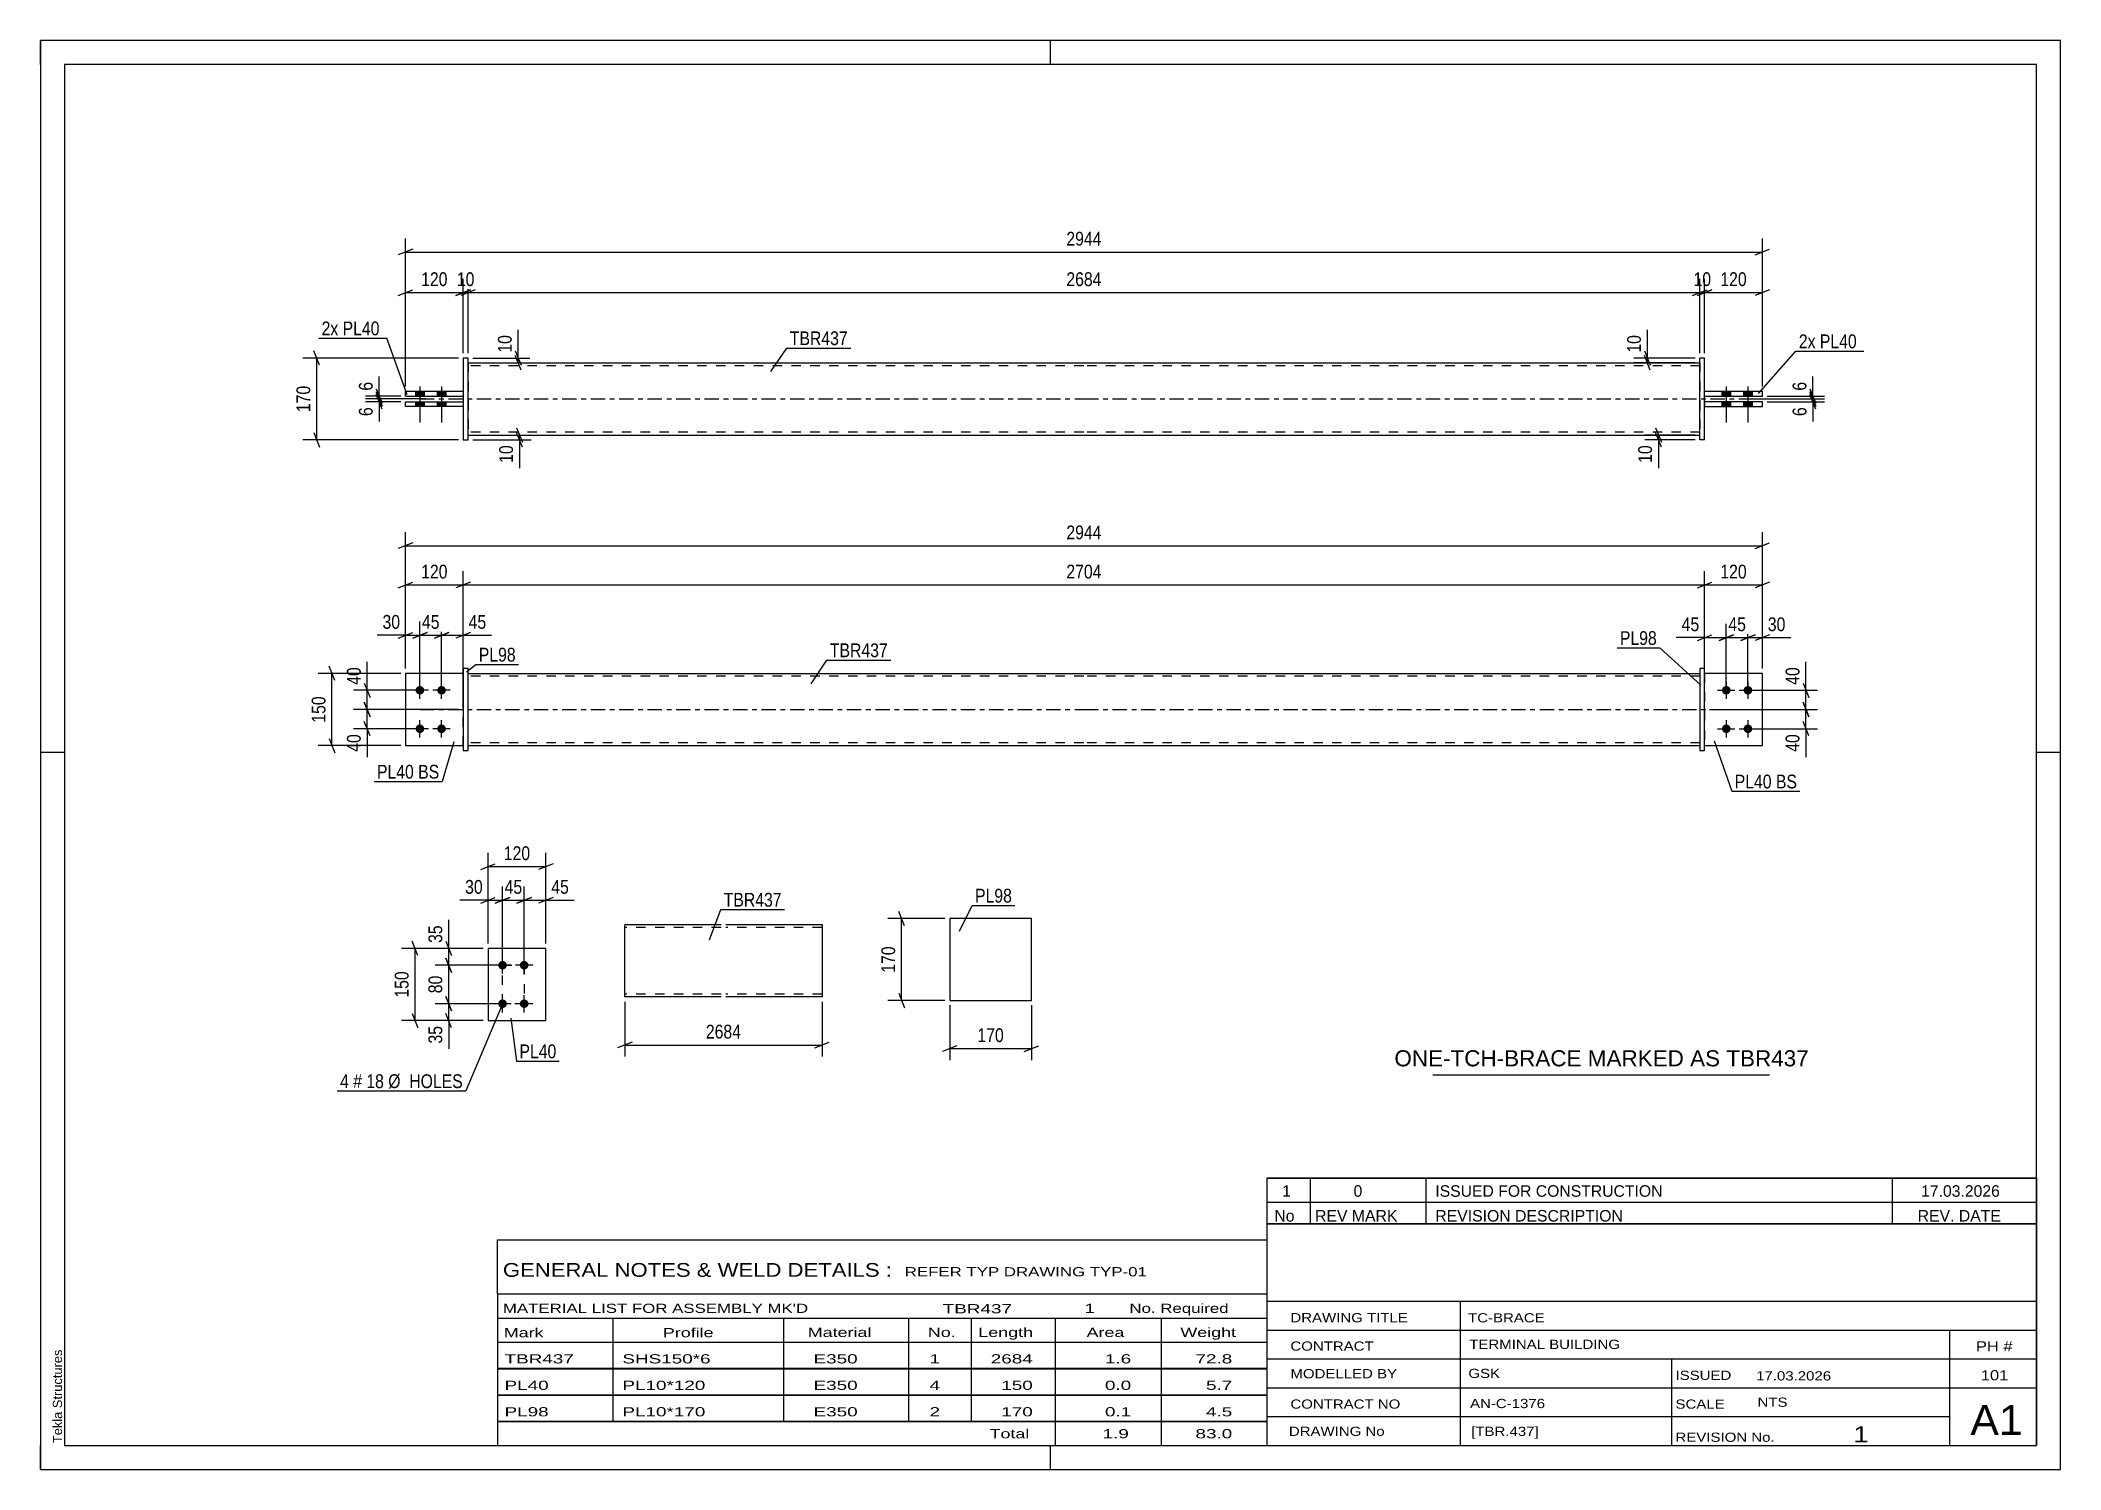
# Model space of a CAD drawing. Header units: millimetres. Extents: x 0 to 420, y 0 to 297.
import ezdxf

# ---------------------------------------------------------------- set-up
doc = ezdxf.new("R2010")
doc.units = ezdxf.units.MM
doc.linetypes.add('DXK_LINE_DOT2', pattern=[3.9198, 1.9599, -1.9599])
doc.linetypes.add('DXK_LINE_DOT3', pattern=[5.9187, 2.979, -0.9799, 0.9799, -0.9799])
doc.styles.add('Arial', font='ARIAL.TTF', dxfattribs={"height": 0.2})
doc.styles.add('Arial Narrow', font='ARIALN.TTF', dxfattribs={"height": 0.2})

# ---------------------------------------------------------------- blocks, each defined once
blk = doc.blocks.new('Unknown-580574749-1163')
at = {"color": 5, "linetype": 'Continuous'}
for p, q in [((420, 297), (0, 297)), ((0, 297), (0, 0)), ((0, 292), (0, 297)), ((210, 292), (210, 297)), ((420, 0), (420, 297)), ((415, 292), (5, 292)), ((5, 292), (5, 5)), ((415, 5), (415, 292)), ((5, 149), (0, 149)), ((420, 149), (415, 149)), ((0, 0), (0, 5)), ((5, 5), (415, 5)), ((210, 0), (210, 5)), ((0, 0), (420, 0))]:
    blk.add_line(p, q, dxfattribs=at)
at = {"color": 174, "linetype": 'Continuous', "style": 'Arial'}
blk.add_text('Tekla Structures', height=1.9102, rotation=90, dxfattribs=at).set_placement((4.5, 5.5))
blk = doc.blocks.new('Part-580574749-1761 - 1733')
at = {"color": 2, "linetype": 'Continuous'}
for p, q in [((87.9, 165.45), (75.9, 165.45)), ((75.9, 165.45), (75.9, 150.45)), ((75.9, 150.45), (87.9, 150.45))]:
    blk.add_line(p, q, dxfattribs=at)
at = {"color": 7, "linetype": 'DXK_LINE_DOT2'}
blk.add_line((87.9, 150.45), (87.9, 165.45), dxfattribs=at)
blk = doc.blocks.new('Bolt-580574749-1735 - 1733')
at = {"linetype": 'Continuous'}
for points in [[(78.9, 161.05, -1), (78.9, 162.85, -1)], [(83.4, 161.05, -1), (83.4, 162.85, -1)], [(78.9, 153.05, -1), (78.9, 154.85, -1)], [(83.4, 153.05, -1), (83.4, 154.85, -1)]]:
    blk.add_hatch(color=1, dxfattribs=at).paths.add_polyline_path(points)
at = {"color": 1, "linetype": 'Continuous'}
for p, q in [((80.7, 161.95), (77.1, 161.95)), ((78.9, 160.15), (78.9, 163.75)), ((85.2, 161.95), (81.6, 161.95)), ((83.4, 160.15), (83.4, 163.75)), ((78.9, 152.15), (78.9, 155.75)), ((83.4, 152.15), (83.4, 155.75)), ((80.7, 153.95), (77.1, 153.95)), ((85.2, 153.95), (81.6, 153.95))]:
    blk.add_line(p, q, dxfattribs=at)
blk = doc.blocks.new('Bolt-580574749-1736 - 1733')
at = {"linetype": 'Continuous'}
for points in [[(350.5, 162.85, -1), (350.5, 161.05, -1)], [(355, 162.85, -1), (355, 161.05, -1)], [(350.5, 154.85, -1), (350.5, 153.05, -1)], [(355, 154.85, -1), (355, 153.05, -1)]]:
    blk.add_hatch(color=1, dxfattribs=at).paths.add_polyline_path(points)
at = {"color": 1, "linetype": 'Continuous'}
for p, q in [((348.7, 161.95), (352.3, 161.95)), ((350.5, 163.75), (350.5, 160.15)), ((353.2, 161.95), (356.8, 161.95)), ((355, 163.75), (355, 160.15)), ((350.5, 155.75), (350.5, 152.15)), ((355, 155.75), (355, 152.15)), ((348.7, 153.95), (352.3, 153.95)), ((353.2, 153.95), (356.8, 153.95))]:
    blk.add_line(p, q, dxfattribs=at)
blk = doc.blocks.new('Part-580574749-1741 - 1733')
at = {"color": 2, "linetype": 'Continuous'}
for p, q in [((88.9, 165.45), (216.9, 165.45)), ((217, 165.45), (345, 165.45)), ((88.9, 150.45), (216.9, 150.45)), ((217, 150.45), (345, 150.45))]:
    blk.add_line(p, q, dxfattribs=at)
at = {"color": 7, "linetype": 'DXK_LINE_DOT2'}
for p, q in [((88.9, 150.45), (88.9, 165.45)), ((216.9, 164.85), (88.9, 164.85)), ((345, 164.85), (217, 164.85)), ((345, 165.45), (345, 150.45)), ((216.9, 151.05), (88.9, 151.05)), ((345, 151.05), (217, 151.05))]:
    blk.add_line(p, q, dxfattribs=at)
at = {"color": 7, "linetype": 'DXK_LINE_DOT3'}
for p, q in [((78.9, 157.95), (216.9, 157.95)), ((217, 157.95), (355, 157.95))]:
    blk.add_line(p, q, dxfattribs=at)
blk = doc.blocks.new('Part-580574749-1756 - 1733')
at = {"color": 2, "linetype": 'Continuous'}
for p, q in [((88.9, 166.45), (87.9, 166.45)), ((87.9, 166.45), (87.9, 149.45)), ((88.9, 149.45), (88.9, 166.45)), ((87.9, 149.45), (88.9, 149.45))]:
    blk.add_line(p, q, dxfattribs=at)
blk = doc.blocks.new('Part-580574749-1766 - 1733')
at = {"color": 7, "linetype": 'DXK_LINE_DOT2'}
for p, q in [((87.9, 165.45), (75.9, 165.45)), ((75.9, 165.45), (75.9, 150.45)), ((87.9, 150.45), (87.9, 165.45)), ((75.9, 150.45), (87.9, 150.45))]:
    blk.add_line(p, q, dxfattribs=at)
blk = doc.blocks.new('Part-580574749-1771 - 1733')
at = {"color": 2, "linetype": 'Continuous'}
for p, q in [((345, 166.45), (345, 149.45)), ((346, 166.45), (345, 166.45)), ((346, 149.45), (346, 166.45)), ((345, 149.45), (346, 149.45))]:
    blk.add_line(p, q, dxfattribs=at)
blk = doc.blocks.new('Part-580574749-1796 - 1733')
at = {"color": 2, "linetype": 'Continuous'}
for p, q in [((358, 165.45), (346, 165.45)), ((358, 150.45), (358, 165.45)), ((346, 150.45), (358, 150.45))]:
    blk.add_line(p, q, dxfattribs=at)
at = {"color": 7, "linetype": 'DXK_LINE_DOT2'}
blk.add_line((346, 165.45), (346, 150.45), dxfattribs=at)
blk = doc.blocks.new('Part-580574749-1801 - 1733')
at = {"color": 7, "linetype": 'DXK_LINE_DOT2'}
for p, q in [((358, 165.45), (346, 165.45)), ((346, 165.45), (346, 150.45)), ((358, 150.45), (358, 165.45)), ((346, 150.45), (358, 150.45))]:
    blk.add_line(p, q, dxfattribs=at)
blk = doc.blocks.new('Part-580574749-1418 - 1390')
at = {"color": 2, "linetype": 'Continuous'}
for p, q in [((346, 224.09), (358, 224.09)), ((346, 223.09), (358, 223.09)), ((358, 223.09), (358, 224.09))]:
    blk.add_line(p, q, dxfattribs=at)
at = {"color": 7, "linetype": 'DXK_LINE_DOT2'}
blk.add_line((346, 223.09), (346, 224.09), dxfattribs=at)
blk = doc.blocks.new('Part-580574749-1440 - 1390')
at = {"color": 2, "linetype": 'Continuous'}
for p, q in [((88.9, 229.99), (216.9, 229.99)), ((217, 229.99), (345, 229.99)), ((88.9, 214.99), (216.9, 214.99)), ((217, 214.99), (345, 214.99))]:
    blk.add_line(p, q, dxfattribs=at)
at = {"color": 7, "linetype": 'DXK_LINE_DOT2'}
for p, q in [((88.9, 229.99), (88.9, 214.99)), ((216.9, 229.39), (88.9, 229.39)), ((345, 229.39), (217, 229.39)), ((345, 229.99), (345, 214.99)), ((216.9, 215.59), (88.9, 215.59)), ((345, 215.59), (217, 215.59))]:
    blk.add_line(p, q, dxfattribs=at)
at = {"color": 7, "linetype": 'DXK_LINE_DOT3'}
for p, q in [((78.9, 222.49), (216.9, 222.49)), ((217, 222.49), (355, 222.49))]:
    blk.add_line(p, q, dxfattribs=at)
blk = doc.blocks.new('Bolt-580574749-1424 - 1390')
at = {"linetype": 'Continuous'}
for points in [[(78, 223.09), (79.8, 223.09), (79.8, 224.09), (78, 224.09)], [(78, 223.09), (79.8, 223.09), (79.8, 224.09), (78, 224.09)], [(82.5, 223.09), (84.3, 223.09), (84.3, 224.09), (82.5, 224.09)], [(82.5, 223.09), (84.3, 223.09), (84.3, 224.09), (82.5, 224.09)], [(78, 220.89), (79.8, 220.89), (79.8, 221.89), (78, 221.89)], [(78, 220.89), (79.8, 220.89), (79.8, 221.89), (78, 221.89)], [(82.5, 220.89), (84.3, 220.89), (84.3, 221.89), (82.5, 221.89)], [(82.5, 220.89), (84.3, 220.89), (84.3, 221.89), (82.5, 221.89)]]:
    blk.add_hatch(color=1, dxfattribs=at).paths.add_polyline_path(points)
at = {"color": 1, "linetype": 'Continuous'}
for p, q in [((78, 224.09), (78, 223.09)), ((78, 224.09), (78, 223.09)), ((78.9, 225.09), (78.9, 217.59)), ((78.9, 225.09), (78.9, 217.59)), ((79.8, 224.09), (79.8, 223.09)), ((79.8, 224.09), (79.8, 223.09)), ((82.5, 224.09), (82.5, 223.09)), ((82.5, 224.09), (82.5, 223.09)), ((83.4, 225.09), (83.4, 217.59)), ((83.4, 225.09), (83.4, 217.59)), ((84.3, 224.09), (84.3, 223.09)), ((84.3, 224.09), (84.3, 223.09)), ((78, 221.89), (78, 220.89)), ((78, 221.89), (78, 220.89)), ((79.8, 221.89), (79.8, 220.89)), ((79.8, 221.89), (79.8, 220.89)), ((82.5, 221.89), (82.5, 220.89)), ((82.5, 221.89), (82.5, 220.89)), ((84.3, 221.89), (84.3, 220.89)), ((84.3, 221.89), (84.3, 220.89))]:
    blk.add_line(p, q, dxfattribs=at)
blk = doc.blocks.new('Bolt-580574749-1425 - 1390')
at = {"linetype": 'Continuous'}
for points in [[(351.4, 224.09), (349.6, 224.09), (349.6, 223.09), (351.4, 223.09)], [(351.4, 224.09), (349.6, 224.09), (349.6, 223.09), (351.4, 223.09)], [(355.9, 224.09), (354.1, 224.09), (354.1, 223.09), (355.9, 223.09)], [(355.9, 224.09), (354.1, 224.09), (354.1, 223.09), (355.9, 223.09)], [(351.4, 221.89), (349.6, 221.89), (349.6, 220.89), (351.4, 220.89)], [(351.4, 221.89), (349.6, 221.89), (349.6, 220.89), (351.4, 220.89)], [(355.9, 221.89), (354.1, 221.89), (354.1, 220.89), (355.9, 220.89)], [(355.9, 221.89), (354.1, 221.89), (354.1, 220.89), (355.9, 220.89)]]:
    blk.add_hatch(color=1, dxfattribs=at).paths.add_polyline_path(points)
at = {"color": 1, "linetype": 'Continuous'}
for p, q in [((349.6, 224.09), (349.6, 223.09)), ((349.6, 224.09), (349.6, 223.09)), ((350.5, 225.09), (350.5, 217.59)), ((350.5, 225.09), (350.5, 217.59)), ((351.4, 224.09), (351.4, 223.09)), ((351.4, 224.09), (351.4, 223.09)), ((354.1, 224.09), (354.1, 223.09)), ((354.1, 224.09), (354.1, 223.09)), ((355, 225.09), (355, 217.59)), ((355, 225.09), (355, 217.59)), ((355.9, 224.09), (355.9, 223.09)), ((355.9, 224.09), (355.9, 223.09)), ((349.6, 221.89), (349.6, 220.89)), ((349.6, 221.89), (349.6, 220.89)), ((351.4, 221.89), (351.4, 220.89)), ((351.4, 221.89), (351.4, 220.89)), ((354.1, 221.89), (354.1, 220.89)), ((354.1, 221.89), (354.1, 220.89)), ((355.9, 221.89), (355.9, 220.89)), ((355.9, 221.89), (355.9, 220.89))]:
    blk.add_line(p, q, dxfattribs=at)
blk = doc.blocks.new('Part-580574749-1445 - 1390')
at = {"color": 2, "linetype": 'Continuous'}
for p, q in [((358, 221.89), (346, 221.89)), ((346, 220.89), (358, 220.89)), ((358, 220.89), (358, 221.89))]:
    blk.add_line(p, q, dxfattribs=at)
at = {"color": 7, "linetype": 'DXK_LINE_DOT2'}
blk.add_line((346, 221.89), (346, 220.89), dxfattribs=at)
blk = doc.blocks.new('Part-580574749-1446 - 1390')
at = {"color": 2, "linetype": 'Continuous'}
for p, q in [((345, 213.99), (345, 230.99)), ((346, 230.99), (345, 230.99)), ((346, 213.99), (346, 230.99)), ((346, 213.99), (345, 213.99))]:
    blk.add_line(p, q, dxfattribs=at)
blk = doc.blocks.new('Part-580574749-1451 - 1390')
at = {"color": 2, "linetype": 'Continuous'}
for p, q in [((75.9, 223.09), (75.9, 224.09)), ((75.9, 224.09), (87.9, 224.09)), ((75.9, 223.09), (87.9, 223.09))]:
    blk.add_line(p, q, dxfattribs=at)
at = {"color": 7, "linetype": 'DXK_LINE_DOT2'}
blk.add_line((87.9, 224.09), (87.9, 223.09), dxfattribs=at)
blk = doc.blocks.new('Part-580574749-1456 - 1390')
at = {"color": 2, "linetype": 'Continuous'}
for p, q in [((75.9, 221.89), (87.9, 221.89)), ((75.9, 220.89), (75.9, 221.89)), ((87.9, 220.89), (75.9, 220.89))]:
    blk.add_line(p, q, dxfattribs=at)
at = {"color": 7, "linetype": 'DXK_LINE_DOT2'}
blk.add_line((87.9, 221.89), (87.9, 220.89), dxfattribs=at)
blk = doc.blocks.new('Part-580574749-1457 - 1390')
at = {"color": 2, "linetype": 'Continuous'}
for p, q in [((88.9, 230.99), (87.9, 230.99)), ((87.9, 230.99), (87.9, 213.99)), ((88.9, 213.99), (88.9, 230.99)), ((87.9, 213.99), (88.9, 213.99))]:
    blk.add_line(p, q, dxfattribs=at)
blk = doc.blocks.new('Part-580574749-2157 - 2117')
at = {"color": 2, "linetype": 'Continuous'}
for p, q in [((105.08, 108.31), (93.08, 108.31)), ((93.08, 108.31), (93.08, 93.31)), ((105.08, 93.31), (105.08, 108.31)), ((93.08, 93.31), (105.08, 93.31))]:
    blk.add_line(p, q, dxfattribs=at)
blk = doc.blocks.new('Bolt-580574749-2152 - 2117')
at = {"linetype": 'Continuous'}
for points in [[(96.08, 103.91, -1), (96.08, 105.71, -1)], [(100.58, 103.91, -1), (100.58, 105.71, -1)], [(96.08, 95.91, -1), (96.08, 97.71, -1)], [(100.58, 95.91, -1), (100.58, 97.71, -1)]]:
    blk.add_hatch(color=1, dxfattribs=at).paths.add_polyline_path(points)
at = {"color": 1, "linetype": 'Continuous'}
for p, q in [((96.08, 103.01), (96.08, 106.61)), ((100.58, 103.01), (100.58, 106.61)), ((97.88, 104.81), (94.28, 104.81)), ((102.38, 104.81), (98.78, 104.81)), ((97.88, 96.81), (94.28, 96.81)), ((96.08, 95.01), (96.08, 98.61)), ((102.38, 96.81), (98.78, 96.81)), ((100.58, 95.01), (100.58, 98.61))]:
    blk.add_line(p, q, dxfattribs=at)
blk = doc.blocks.new('Part-580574749-2288 - 2282')
at = {"color": 2, "linetype": 'Continuous'}
for p, q in [((206.05, 114.49), (189.05, 114.49)), ((189.05, 114.49), (189.05, 97.49)), ((206.05, 97.49), (206.05, 114.49)), ((189.05, 97.49), (206.05, 97.49))]:
    blk.add_line(p, q, dxfattribs=at)
blk = doc.blocks.new('Part-580574749-2314 - 2307')
at = {"color": 2, "linetype": 'Continuous'}
for p, q in [((141.51, 113.23), (121.51, 113.23)), ((121.51, 98.32), (121.51, 113.23)), ((162.51, 113.23), (142.51, 113.23)), ((162.51, 113.23), (162.51, 113.14)), ((162.51, 113.14), (162.51, 112.03)), ((162.51, 112.03), (162.51, 98.23)), ((121.51, 98.23), (121.51, 98.32)), ((141.51, 98.23), (121.51, 98.23)), ((162.51, 98.23), (142.51, 98.23))]:
    blk.add_line(p, q, dxfattribs=at)
at = {"color": 7, "linetype": 'DXK_LINE_DOT2'}
for p, q in [((141.51, 112.63), (121.51, 112.63)), ((162.51, 112.63), (142.51, 112.63)), ((162.51, 112.88), (162.51, 112.03)), ((121.51, 98.83), (121.51, 98.88)), ((141.51, 98.83), (121.51, 98.83)), ((121.51, 98.23), (121.51, 98.23)), ((162.51, 98.83), (142.51, 98.83)), ((162.51, 98.88), (162.51, 98.97)), ((162.51, 98.83), (162.51, 98.88)), ((162.51, 98.83), (162.51, 98.88))]:
    blk.add_line(p, q, dxfattribs=at)
blk = doc.blocks.new('Rectangle-580574749-2267 - 2117')
at = {"color": 1, "linetype": 'DXK_LINE_DOT2'}
blk.add_lwpolyline([(96.08, 104.81), (100.58, 104.81), (100.58, 96.81), (96.08, 96.81), (96.08, 104.81)], close=True, dxfattribs=at)
blk = doc.blocks.new('StraightDimension-580574749-1850 - 1733')
at = {"color": 7, "linetype": 'Continuous'}
for p, q in [((75.9, 166.45), (75.9, 194.83)), ((358, 166.45), (358, 194.83)), ((77.4, 192.58), (74.4, 191.38)), ((75.9, 191.98), (358, 191.98)), ((356.5, 191.38), (359.5, 192.58))]:
    blk.add_line(p, q, dxfattribs=at)
at = {"color": 0}
blk.add_wipeout([(221.21, 192.73), (221.21, 196.93), (212.7, 196.93), (212.7, 192.73)], dxfattribs=at)
at = {"color": 3, "style": 'Arial Narrow'}
blk.add_text('2944', height=2.863, dxfattribs=at).set_placement((213.3, 193.33))
blk = doc.blocks.new('StraightDimension-580574749-1879 - 1733')
at = {"color": 7, "linetype": 'Continuous'}
for p, q in [((356, 161.95), (369.45, 161.95)), ((366.45, 163.45), (367.65, 160.45)), ((367.05, 157.95), (367.05, 161.95)), ((347, 157.95), (369.45, 157.95)), ((367.65, 156.45), (366.45, 159.45))]:
    blk.add_line(p, q, dxfattribs=at)
at = {"color": 0}
blk.add_wipeout([(366.3, 167.34), (362.1, 167.34), (362.1, 162.48), (366.3, 162.48)], dxfattribs=at)
at = {"color": 7, "linetype": 'Continuous'}
blk.add_line((367.05, 161.95), (367.05, 167.86), dxfattribs=at)
blk.add_line((367.05, 161.95), (367.05, 167.86), dxfattribs=at)
at = {"color": 3, "style": 'Arial Narrow'}
blk.add_text('40', height=2.863, rotation=90.0002, dxfattribs=at).set_placement((365.7, 163.08))
blk = doc.blocks.new('StraightDimension-580574749-1994 - 1733')
at = {"color": 7, "linetype": 'Continuous'}
for p, q in [((86.9, 157.95), (65.09, 157.95)), ((67.34, 159.45), (68.54, 156.45)), ((68.54, 152.45), (67.34, 155.45)), ((67.94, 153.95), (67.94, 157.95)), ((77.9, 153.95), (65.09, 153.95))]:
    blk.add_line(p, q, dxfattribs=at)
at = {"color": 0}
blk.add_wipeout([(67.19, 153.43), (62.99, 153.43), (62.99, 148.57), (67.19, 148.57)], dxfattribs=at)
at = {"color": 7, "linetype": 'Continuous'}
blk.add_line((67.94, 153.95), (67.94, 148.05), dxfattribs=at)
blk.add_line((67.94, 153.95), (67.94, 148.05), dxfattribs=at)
at = {"color": 3, "style": 'Arial Narrow'}
blk.add_text('40', height=2.863, rotation=90.0002, dxfattribs=at).set_placement((66.59, 149.17))
blk = doc.blocks.new('StraightDimension-580574749-1804 - 1733')
at = {"color": 7, "linetype": 'Continuous'}
for p, q in [((353.5, 172.29), (356.5, 173.49)), ((355, 162.95), (355, 175.74)), ((355, 172.89), (358, 172.89)), ((359.5, 173.49), (356.5, 172.29)), ((358, 166.45), (358, 175.74))]:
    blk.add_line(p, q, dxfattribs=at)
at = {"color": 0}
blk.add_wipeout([(363.38, 173.64), (363.38, 177.84), (358.53, 177.84), (358.53, 173.64)], dxfattribs=at)
at = {"color": 7, "linetype": 'Continuous'}
blk.add_line((358, 172.89), (363.91, 172.89), dxfattribs=at)
blk.add_line((358, 172.89), (363.91, 172.89), dxfattribs=at)
at = {"color": 3, "style": 'Arial Narrow'}
blk.add_text('30', height=2.863, dxfattribs=at).set_placement((359.13, 174.24))
blk = doc.blocks.new('StraightDimension-580574749-1820 - 1733')
at = {"color": 7, "linetype": 'Continuous'}
for p, q in [((349, 172.29), (352, 173.49)), ((350.5, 162.95), (350.5, 175.74)), ((350.5, 172.89), (355, 172.89)), ((356.5, 173.49), (353.5, 172.29)), ((355, 162.95), (355, 175.74))]:
    blk.add_line(p, q, dxfattribs=at)
at = {"color": 0}
blk.add_wipeout([(355.18, 173.64), (355.18, 177.84), (350.33, 177.84), (350.33, 173.64)], dxfattribs=at)
at = {"color": 3, "style": 'Arial Narrow'}
blk.add_text('45', height=2.863, dxfattribs=at).set_placement((350.93, 174.24))
blk = doc.blocks.new('StraightDimension-580574749-1833 - 1733')
at = {"color": 7, "linetype": 'Continuous'}
for p, q in [((344.5, 172.29), (347.5, 173.49)), ((346, 166.45), (346, 175.74)), ((346, 172.89), (350.5, 172.89)), ((352, 173.49), (349, 172.29)), ((350.5, 162.95), (350.5, 175.74))]:
    blk.add_line(p, q, dxfattribs=at)
at = {"color": 0}
blk.add_wipeout([(345.48, 173.64), (345.48, 177.84), (340.62, 177.84), (340.62, 173.64)], dxfattribs=at)
at = {"color": 7, "linetype": 'Continuous'}
blk.add_line((346, 172.89), (340.1, 172.89), dxfattribs=at)
blk.add_line((346, 172.89), (340.1, 172.89), dxfattribs=at)
at = {"color": 3, "style": 'Arial Narrow'}
blk.add_text('45', height=2.863, dxfattribs=at).set_placement((341.22, 174.24))
blk = doc.blocks.new('StraightDimension-580574749-1870 - 1733')
at = {"color": 7, "linetype": 'Continuous'}
for p, q in [((347, 157.95), (369.45, 157.95)), ((366.45, 159.45), (367.65, 156.45)), ((367.65, 152.45), (366.45, 155.45)), ((367.05, 153.95), (367.05, 157.95)), ((356, 153.95), (369.45, 153.95))]:
    blk.add_line(p, q, dxfattribs=at)
at = {"color": 0}
blk.add_wipeout([(366.3, 153.43), (362.1, 153.43), (362.1, 148.57), (366.3, 148.57)], dxfattribs=at)
at = {"color": 7, "linetype": 'Continuous'}
blk.add_line((367.05, 153.95), (367.05, 148.05), dxfattribs=at)
blk.add_line((367.05, 153.95), (367.05, 148.05), dxfattribs=at)
at = {"color": 3, "style": 'Arial Narrow'}
blk.add_text('40', height=2.863, rotation=90.0002, dxfattribs=at).set_placement((365.7, 149.17))
blk = doc.blocks.new('StraightDimension-580574749-1889 - 1733')
at = {"color": 7, "linetype": 'Continuous'}
for p, q in [((346, 166.45), (346, 186.68)), ((358, 166.45), (358, 186.68)), ((344.5, 183.23), (347.5, 184.43)), ((346, 183.83), (358, 183.83)), ((359.5, 184.43), (356.5, 183.23))]:
    blk.add_line(p, q, dxfattribs=at)
at = {"color": 0}
blk.add_wipeout([(355.35, 184.58), (355.35, 188.78), (348.66, 188.78), (348.66, 184.58)], dxfattribs=at)
at = {"color": 3, "style": 'Arial Narrow'}
blk.add_text('120', height=2.863, dxfattribs=at).set_placement((349.26, 185.18))
blk = doc.blocks.new('StraightDimension-580574749-1908 - 1733')
at = {"color": 7, "linetype": 'Continuous'}
for p, q in [((87.9, 158.95), (87.9, 186.68)), ((346, 166.45), (346, 186.68)), ((89.4, 184.43), (86.4, 183.23)), ((87.9, 183.83), (346, 183.83)), ((344.5, 183.23), (347.5, 184.43))]:
    blk.add_line(p, q, dxfattribs=at)
at = {"color": 0}
blk.add_wipeout([(221.21, 184.58), (221.21, 188.78), (212.7, 188.78), (212.7, 184.58)], dxfattribs=at)
at = {"color": 3, "style": 'Arial Narrow'}
blk.add_text('2704', height=2.863, dxfattribs=at).set_placement((213.3, 185.18))
blk = doc.blocks.new('StraightDimension-580574749-1923 - 1733')
at = {"color": 7, "linetype": 'Continuous'}
for p, q in [((75.9, 166.45), (75.9, 186.68)), ((87.9, 158.95), (87.9, 186.68)), ((74.4, 183.23), (77.4, 184.43)), ((75.9, 183.83), (87.9, 183.83)), ((89.4, 184.43), (86.4, 183.23))]:
    blk.add_line(p, q, dxfattribs=at)
at = {"color": 0}
blk.add_wipeout([(85.25, 184.58), (85.25, 188.78), (78.56, 188.78), (78.56, 184.58)], dxfattribs=at)
at = {"color": 3, "style": 'Arial Narrow'}
blk.add_text('120', height=2.863, dxfattribs=at).set_placement((79.16, 185.18))
blk = doc.blocks.new('StraightDimension-580574749-1939 - 1733')
at = {"color": 7, "linetype": 'Continuous'}
for p, q in [((81.9, 172.78), (84.9, 173.98)), ((83.4, 162.95), (83.4, 176.23)), ((83.4, 173.38), (87.9, 173.38)), ((89.4, 173.98), (86.4, 172.78)), ((87.9, 166.45), (87.9, 176.23))]:
    blk.add_line(p, q, dxfattribs=at)
at = {"color": 0}
blk.add_wipeout([(93.28, 174.13), (93.28, 178.33), (88.43, 178.33), (88.43, 174.13)], dxfattribs=at)
at = {"color": 7, "linetype": 'Continuous'}
blk.add_line((87.9, 173.38), (93.81, 173.38), dxfattribs=at)
blk.add_line((87.9, 173.38), (93.81, 173.38), dxfattribs=at)
at = {"color": 3, "style": 'Arial Narrow'}
blk.add_text('45', height=2.863, dxfattribs=at).set_placement((89.03, 174.73))
blk = doc.blocks.new('StraightDimension-580574749-1955 - 1733')
at = {"color": 7, "linetype": 'Continuous'}
for p, q in [((77.4, 172.78), (80.4, 173.98)), ((78.9, 162.95), (78.9, 176.23)), ((78.9, 173.38), (83.4, 173.38)), ((84.9, 173.98), (81.9, 172.78)), ((83.4, 162.95), (83.4, 176.23))]:
    blk.add_line(p, q, dxfattribs=at)
at = {"color": 0}
blk.add_wipeout([(83.58, 174.13), (83.58, 178.33), (78.73, 178.33), (78.73, 174.13)], dxfattribs=at)
at = {"color": 3, "style": 'Arial Narrow'}
blk.add_text('45', height=2.863, dxfattribs=at).set_placement((79.33, 174.73))
blk = doc.blocks.new('StraightDimension-580574749-1968 - 1733')
at = {"color": 7, "linetype": 'Continuous'}
for p, q in [((74.4, 172.78), (77.4, 173.98)), ((75.9, 166.45), (75.9, 176.23)), ((75.9, 173.38), (78.9, 173.38)), ((80.4, 173.98), (77.4, 172.78)), ((78.9, 162.95), (78.9, 176.23))]:
    blk.add_line(p, q, dxfattribs=at)
at = {"color": 0}
blk.add_wipeout([(75.38, 174.13), (75.38, 178.33), (70.52, 178.33), (70.52, 174.13)], dxfattribs=at)
at = {"color": 7, "linetype": 'Continuous'}
blk.add_line((75.9, 173.38), (70, 173.38), dxfattribs=at)
blk.add_line((75.9, 173.38), (70, 173.38), dxfattribs=at)
at = {"color": 3, "style": 'Arial Narrow'}
blk.add_text('30', height=2.863, dxfattribs=at).set_placement((71.12, 174.73))
blk = doc.blocks.new('StraightDimension-580574749-1985 - 1733')
at = {"color": 7, "linetype": 'Continuous'}
for p, q in [((77.9, 161.95), (65.09, 161.95)), ((67.34, 163.45), (68.54, 160.45)), ((67.94, 157.95), (67.94, 161.95)), ((86.9, 157.95), (65.09, 157.95)), ((68.54, 156.45), (67.34, 159.45))]:
    blk.add_line(p, q, dxfattribs=at)
at = {"color": 0}
blk.add_wipeout([(67.19, 167.34), (62.99, 167.34), (62.99, 162.48), (67.19, 162.48)], dxfattribs=at)
at = {"color": 7, "linetype": 'Continuous'}
blk.add_line((67.94, 161.95), (67.94, 167.86), dxfattribs=at)
blk.add_line((67.94, 161.95), (67.94, 167.86), dxfattribs=at)
at = {"color": 3, "style": 'Arial Narrow'}
blk.add_text('40', height=2.863, rotation=90.0002, dxfattribs=at).set_placement((66.59, 163.08))
blk = doc.blocks.new('StraightDimension-580574749-2004 - 1733')
at = {"color": 7, "linetype": 'Continuous'}
for p, q in [((74.9, 165.45), (57.76, 165.45)), ((61.21, 163.95), (60.01, 166.95)), ((60.61, 150.45), (60.61, 165.45)), ((60.01, 151.95), (61.21, 148.95)), ((74.9, 150.45), (57.76, 150.45))]:
    blk.add_line(p, q, dxfattribs=at)
at = {"color": 0}
blk.add_wipeout([(59.86, 161.3), (55.66, 161.3), (55.66, 154.61), (59.86, 154.61)], dxfattribs=at)
at = {"color": 3, "style": 'Arial Narrow'}
blk.add_text('150', height=2.863, rotation=90.0002, dxfattribs=at).set_placement((59.26, 155.21))
blk = doc.blocks.new('StraightDimension-580574749-1645 - 1390')
at = {"color": 7, "linetype": 'Continuous'}
for p, q in [((359, 223.09), (370.9, 223.09)), ((367.9, 224.59), (369.1, 221.59)), ((369.1, 220.99), (367.9, 223.99)), ((368.5, 222.49), (368.5, 223.09)), ((353.75, 222.49), (370.9, 222.49))]:
    blk.add_line(p, q, dxfattribs=at)
at = {"color": 0}
blk.add_wipeout([(367.75, 226.64), (363.55, 226.64), (363.55, 223.61), (367.75, 223.61)], dxfattribs=at)
at = {"color": 7, "linetype": 'Continuous'}
blk.add_line((368.5, 223.09), (368.5, 227.17), dxfattribs=at)
blk.add_line((368.5, 223.09), (368.5, 227.17), dxfattribs=at)
at = {"color": 3, "style": 'Arial Narrow'}
blk.add_text('6', height=2.86, rotation=90.0002, dxfattribs=at).set_placement((367.15, 224.21))
blk = doc.blocks.new('StraightDimension-580574749-1665 - 1390')
at = {"color": 7, "linetype": 'Continuous'}
for p, q in [((58.04, 229.49), (56.84, 232.49)), ((86.9, 230.99), (54.59, 230.99)), ((57.44, 213.99), (57.44, 230.99)), ((56.84, 215.49), (58.04, 212.49)), ((86.9, 213.99), (54.59, 213.99))]:
    blk.add_line(p, q, dxfattribs=at)
at = {"color": 0}
blk.add_wipeout([(56.69, 225.83), (52.49, 225.83), (52.49, 219.15), (56.69, 219.15)], dxfattribs=at)
at = {"color": 3, "style": 'Arial Narrow'}
blk.add_text('170', height=2.863, rotation=90.0002, dxfattribs=at).set_placement((56.09, 219.75))
blk = doc.blocks.new('StraightDimension-580574749-1634 - 1390')
at = {"color": 7, "linetype": 'Continuous'}
for p, q in [((98.73, 232.49), (99.93, 229.49)), ((99.93, 228.49), (98.73, 231.49)), ((89.9, 230.99), (101.73, 230.99)), ((89.9, 229.99), (101.73, 229.99)), ((99.33, 229.99), (99.33, 230.99))]:
    blk.add_line(p, q, dxfattribs=at)
at = {"color": 0}
blk.add_wipeout([(98.58, 236.37), (94.38, 236.37), (94.38, 231.51), (98.58, 231.51)], dxfattribs=at)
at = {"color": 7, "linetype": 'Continuous'}
blk.add_line((99.33, 230.99), (99.33, 236.89), dxfattribs=at)
blk.add_line((99.33, 230.99), (99.33, 236.89), dxfattribs=at)
at = {"color": 3, "style": 'Arial Narrow'}
blk.add_text('10', height=2.863, rotation=90.0002, dxfattribs=at).set_placement((97.98, 232.11))
blk = doc.blocks.new('StraightDimension-580574749-1533 - 1390')
at = {"color": 7, "linetype": 'Continuous'}
for p, q in [((344, 214.99), (333.55, 214.99)), ((335.8, 216.49), (337, 213.49)), ((337, 212.49), (335.8, 215.49)), ((336.4, 213.99), (336.4, 214.99)), ((344, 213.99), (333.55, 213.99))]:
    blk.add_line(p, q, dxfattribs=at)
at = {"color": 0}
blk.add_wipeout([(335.65, 213.46), (331.45, 213.46), (331.45, 208.61), (335.65, 208.61)], dxfattribs=at)
at = {"color": 7, "linetype": 'Continuous'}
blk.add_line((336.4, 213.99), (336.4, 208.08), dxfattribs=at)
blk.add_line((336.4, 213.99), (336.4, 208.08), dxfattribs=at)
at = {"color": 3, "style": 'Arial Narrow'}
blk.add_text('10', height=2.863, rotation=90.0002, dxfattribs=at).set_placement((335.05, 209.21))
blk = doc.blocks.new('StraightDimension-580574749-1547 - 1390')
at = {"color": 7, "linetype": 'Continuous'}
for p, q in [((333.5, 232.49), (334.7, 229.49)), ((334.7, 228.49), (333.5, 231.49)), ((344, 230.99), (331.25, 230.99)), ((344, 229.99), (331.25, 229.99)), ((334.1, 229.99), (334.1, 230.99))]:
    blk.add_line(p, q, dxfattribs=at)
at = {"color": 0}
blk.add_wipeout([(333.35, 236.37), (329.15, 236.37), (329.15, 231.51), (333.35, 231.51)], dxfattribs=at)
at = {"color": 7, "linetype": 'Continuous'}
blk.add_line((334.1, 230.99), (334.1, 236.89), dxfattribs=at)
blk.add_line((334.1, 230.99), (334.1, 236.89), dxfattribs=at)
at = {"color": 3, "style": 'Arial Narrow'}
blk.add_text('10', height=2.863, rotation=90.0002, dxfattribs=at).set_placement((332.75, 232.11))
blk = doc.blocks.new('StraightDimension-580574749-1562 - 1390')
at = {"color": 7, "linetype": 'Continuous'}
for p, q in [((77.4, 253.61), (74.4, 252.41)), ((75.9, 225.09), (75.9, 255.86)), ((75.9, 253.01), (358, 253.01)), ((356.5, 252.41), (359.5, 253.61)), ((358, 225.09), (358, 255.86))]:
    blk.add_line(p, q, dxfattribs=at)
at = {"color": 0}
blk.add_wipeout([(221.21, 253.76), (221.21, 257.96), (212.7, 257.96), (212.7, 253.76)], dxfattribs=at)
at = {"color": 3, "style": 'Arial Narrow'}
blk.add_text('2944', height=2.863, dxfattribs=at).set_placement((213.3, 254.36))
blk = doc.blocks.new('StraightDimension-580574749-1573 - 1390')
at = {"color": 7, "linetype": 'Continuous'}
for p, q in [((343.5, 244), (346.5, 245.2)), ((347.5, 245.2), (344.5, 244)), ((345, 231.99), (345, 247.45)), ((345, 244.6), (346, 244.6)), ((346, 231.99), (346, 247.45))]:
    blk.add_line(p, q, dxfattribs=at)
at = {"color": 0}
blk.add_wipeout([(347.93, 245.35), (347.93, 249.55), (343.08, 249.55), (343.08, 245.35)], dxfattribs=at)
at = {"color": 3, "style": 'Arial Narrow'}
blk.add_text('10', height=2.863, dxfattribs=at).set_placement((343.68, 245.95))
blk = doc.blocks.new('StraightDimension-580574749-1583 - 1390')
at = {"color": 7, "linetype": 'Continuous'}
for p, q in [((90.4, 245.2), (87.4, 244)), ((88.9, 231.99), (88.9, 247.45)), ((88.9, 244.6), (345, 244.6)), ((343.5, 244), (346.5, 245.2)), ((345, 231.99), (345, 247.45))]:
    blk.add_line(p, q, dxfattribs=at)
at = {"color": 0}
blk.add_wipeout([(221.21, 245.35), (221.21, 249.55), (212.7, 249.55), (212.7, 245.35)], dxfattribs=at)
at = {"color": 3, "style": 'Arial Narrow'}
blk.add_text('2684', height=2.863, dxfattribs=at).set_placement((213.3, 245.95))
blk = doc.blocks.new('StraightDimension-580574749-1593 - 1390')
at = {"color": 7, "linetype": 'Continuous'}
for p, q in [((86.4, 244), (89.4, 245.2)), ((90.4, 245.2), (87.4, 244)), ((87.9, 231.99), (87.9, 247.45)), ((87.9, 244.6), (88.9, 244.6)), ((88.9, 231.99), (88.9, 247.45))]:
    blk.add_line(p, q, dxfattribs=at)
at = {"color": 0}
blk.add_wipeout([(90.83, 245.35), (90.83, 249.55), (85.98, 249.55), (85.98, 245.35)], dxfattribs=at)
at = {"color": 3, "style": 'Arial Narrow'}
blk.add_text('10', height=2.863, dxfattribs=at).set_placement((86.58, 245.95))
blk = doc.blocks.new('StraightDimension-580574749-1603 - 1390')
at = {"color": 7, "linetype": 'Continuous'}
for p, q in [((74.4, 244), (77.4, 245.2)), ((75.9, 225.09), (75.9, 247.45)), ((75.9, 244.6), (87.9, 244.6)), ((89.4, 245.2), (86.4, 244)), ((87.9, 231.99), (87.9, 247.45))]:
    blk.add_line(p, q, dxfattribs=at)
at = {"color": 0}
blk.add_wipeout([(85.25, 245.35), (85.25, 249.55), (78.56, 249.55), (78.56, 245.35)], dxfattribs=at)
at = {"color": 3, "style": 'Arial Narrow'}
blk.add_text('120', height=2.863, dxfattribs=at).set_placement((79.16, 245.95))
blk = doc.blocks.new('StraightDimension-580574749-1613 - 1390')
at = {"color": 7, "linetype": 'Continuous'}
for p, q in [((344.5, 244), (347.5, 245.2)), ((346, 231.99), (346, 247.45)), ((346, 244.6), (358, 244.6)), ((359.5, 245.2), (356.5, 244)), ((358, 225.09), (358, 247.45))]:
    blk.add_line(p, q, dxfattribs=at)
at = {"color": 0}
blk.add_wipeout([(355.35, 245.35), (355.35, 249.55), (348.66, 249.55), (348.66, 245.35)], dxfattribs=at)
at = {"color": 3, "style": 'Arial Narrow'}
blk.add_text('120', height=2.863, dxfattribs=at).set_placement((349.26, 245.95))
blk = doc.blocks.new('StraightDimension-580574749-1624 - 1390')
at = {"color": 7, "linetype": 'Continuous'}
for p, q in [((89.9, 214.99), (102, 214.99)), ((99, 216.49), (100.2, 213.49)), ((100.2, 212.49), (99, 215.49)), ((99.6, 213.99), (99.6, 214.99)), ((89.9, 213.99), (102, 213.99))]:
    blk.add_line(p, q, dxfattribs=at)
at = {"color": 0}
blk.add_wipeout([(98.85, 213.46), (94.65, 213.46), (94.65, 208.61), (98.85, 208.61)], dxfattribs=at)
at = {"color": 7, "linetype": 'Continuous'}
blk.add_line((99.6, 213.99), (99.6, 208.08), dxfattribs=at)
blk.add_line((99.6, 213.99), (99.6, 208.08), dxfattribs=at)
at = {"color": 3, "style": 'Arial Narrow'}
blk.add_text('10', height=2.863, rotation=90.0002, dxfattribs=at).set_placement((98.25, 209.21))
blk = doc.blocks.new('StraightDimension-580574749-1656 - 1390')
at = {"color": 7, "linetype": 'Continuous'}
for p, q in [((367.9, 223.99), (369.1, 220.99)), ((369.1, 220.39), (367.9, 223.39)), ((353.75, 222.49), (370.9, 222.49)), ((359, 221.89), (370.9, 221.89)), ((368.5, 221.89), (368.5, 222.49))]:
    blk.add_line(p, q, dxfattribs=at)
at = {"color": 0}
blk.add_wipeout([(367.75, 221.36), (363.55, 221.36), (363.55, 218.33), (367.75, 218.33)], dxfattribs=at)
at = {"color": 7, "linetype": 'Continuous'}
blk.add_line((368.5, 221.89), (368.5, 217.81), dxfattribs=at)
blk.add_line((368.5, 221.89), (368.5, 217.81), dxfattribs=at)
at = {"color": 3, "style": 'Arial Narrow'}
blk.add_text('6', height=2.86, rotation=90.0002, dxfattribs=at).set_placement((367.15, 218.93))
blk = doc.blocks.new('StraightDimension-580574749-1676 - 1390')
at = {"color": 7, "linetype": 'Continuous'}
for p, q in [((69.83, 223.99), (71.03, 220.99)), ((71.03, 220.39), (69.83, 223.39)), ((80.15, 222.49), (67.58, 222.49)), ((74.9, 221.89), (67.58, 221.89)), ((70.43, 221.89), (70.43, 222.49))]:
    blk.add_line(p, q, dxfattribs=at)
at = {"color": 0}
blk.add_wipeout([(69.68, 221.36), (65.48, 221.36), (65.48, 218.33), (69.68, 218.33)], dxfattribs=at)
at = {"color": 7, "linetype": 'Continuous'}
blk.add_line((70.43, 221.89), (70.43, 217.81), dxfattribs=at)
blk.add_line((70.43, 221.89), (70.43, 217.81), dxfattribs=at)
at = {"color": 3, "style": 'Arial Narrow'}
blk.add_text('6', height=2.86, rotation=90.0002, dxfattribs=at).set_placement((69.08, 218.93))
blk = doc.blocks.new('StraightDimension-580574749-1686 - 1390')
at = {"color": 7, "linetype": 'Continuous'}
for p, q in [((74.9, 223.09), (67.58, 223.09)), ((69.83, 224.59), (71.03, 221.59)), ((71.03, 220.99), (69.83, 223.99)), ((70.43, 222.49), (70.43, 223.09)), ((80.15, 222.49), (67.58, 222.49))]:
    blk.add_line(p, q, dxfattribs=at)
at = {"color": 0}
blk.add_wipeout([(69.68, 226.64), (65.48, 226.64), (65.48, 223.61), (69.68, 223.61)], dxfattribs=at)
at = {"color": 7, "linetype": 'Continuous'}
blk.add_line((70.43, 223.09), (70.43, 227.17), dxfattribs=at)
blk.add_line((70.43, 223.09), (70.43, 227.17), dxfattribs=at)
at = {"color": 3, "style": 'Arial Narrow'}
blk.add_text('6', height=2.86, rotation=90.0002, dxfattribs=at).set_placement((69.08, 224.21))
blk = doc.blocks.new('StraightDimension-580574749-2160 - 2117')
at = {"color": 7, "linetype": 'Continuous'}
for p, q in [((93.08, 109.31), (93.08, 128.16)), ((105.08, 109.31), (105.08, 128.16)), ((91.58, 124.71), (94.58, 125.91)), ((93.08, 125.31), (105.08, 125.31)), ((106.58, 125.91), (103.58, 124.71))]:
    blk.add_line(p, q, dxfattribs=at)
at = {"color": 0}
blk.add_wipeout([(102.43, 126.06), (102.43, 130.26), (95.74, 130.26), (95.74, 126.06)], dxfattribs=at)
at = {"color": 3, "style": 'Arial Narrow'}
blk.add_text('120', height=2.863, dxfattribs=at).set_placement((96.34, 126.66))
blk = doc.blocks.new('StraightDimension-580574749-2177 - 2117')
at = {"color": 7, "linetype": 'Continuous'}
for p, q in [((94.58, 117.71), (97.58, 118.91)), ((96.08, 105.81), (96.08, 121.16)), ((96.08, 118.31), (100.58, 118.31)), ((102.08, 118.91), (99.08, 117.71)), ((100.58, 105.81), (100.58, 121.16))]:
    blk.add_line(p, q, dxfattribs=at)
at = {"color": 0}
blk.add_wipeout([(100.76, 119.06), (100.76, 123.26), (95.91, 123.26), (95.91, 119.06)], dxfattribs=at)
at = {"color": 3, "style": 'Arial Narrow'}
blk.add_text('45', height=2.863, dxfattribs=at).set_placement((96.51, 119.66))
blk = doc.blocks.new('StraightDimension-580574749-2187 - 2117')
at = {"color": 7, "linetype": 'Continuous'}
for p, q in [((91.58, 117.71), (94.58, 118.91)), ((93.08, 109.31), (93.08, 121.16)), ((93.08, 118.31), (96.08, 118.31)), ((97.58, 118.91), (94.58, 117.71)), ((96.08, 105.81), (96.08, 121.16))]:
    blk.add_line(p, q, dxfattribs=at)
at = {"color": 0}
blk.add_wipeout([(92.56, 119.06), (92.56, 123.26), (87.7, 123.26), (87.7, 119.06)], dxfattribs=at)
at = {"color": 7, "linetype": 'Continuous'}
blk.add_line((93.08, 118.31), (87.18, 118.31), dxfattribs=at)
blk.add_line((93.08, 118.31), (87.18, 118.31), dxfattribs=at)
at = {"color": 3, "style": 'Arial Narrow'}
blk.add_text('30', height=2.863, dxfattribs=at).set_placement((88.3, 119.66))
blk = doc.blocks.new('StraightDimension-580574749-2200 - 2117')
at = {"color": 7, "linetype": 'Continuous'}
for p, q in [((99.08, 117.71), (102.08, 118.91)), ((100.58, 105.81), (100.58, 121.16)), ((100.58, 118.31), (105.08, 118.31)), ((106.58, 118.91), (103.58, 117.71)), ((105.08, 109.31), (105.08, 121.16))]:
    blk.add_line(p, q, dxfattribs=at)
at = {"color": 0}
blk.add_wipeout([(110.47, 119.06), (110.47, 123.26), (105.61, 123.26), (105.61, 119.06)], dxfattribs=at)
at = {"color": 7, "linetype": 'Continuous'}
blk.add_line((105.08, 118.31), (110.99, 118.31), dxfattribs=at)
blk.add_line((105.08, 118.31), (110.99, 118.31), dxfattribs=at)
at = {"color": 3, "style": 'Arial Narrow'}
blk.add_text('45', height=2.863, dxfattribs=at).set_placement((106.21, 119.66))
blk = doc.blocks.new('StraightDimension-580574749-2214 - 2117')
at = {"color": 7, "linetype": 'Continuous'}
for p, q in [((78.49, 106.81), (77.29, 109.81)), ((92.08, 108.31), (75.04, 108.31)), ((77.89, 93.31), (77.89, 108.31)), ((92.08, 93.31), (75.04, 93.31)), ((77.29, 94.81), (78.49, 91.81))]:
    blk.add_line(p, q, dxfattribs=at)
at = {"color": 0}
blk.add_wipeout([(77.14, 104.16), (72.94, 104.16), (72.94, 97.47), (77.14, 97.47)], dxfattribs=at)
at = {"color": 3, "style": 'Arial Narrow'}
blk.add_text('150', height=2.863, rotation=90.0002, dxfattribs=at).set_placement((76.54, 98.07))
blk = doc.blocks.new('StraightDimension-580574749-2231 - 2117')
at = {"color": 7, "linetype": 'Continuous'}
for p, q in [((95.08, 96.81), (82.04, 96.81)), ((84.29, 98.31), (85.49, 95.31)), ((84.89, 93.31), (84.89, 96.81)), ((92.08, 93.31), (82.04, 93.31)), ((85.49, 91.81), (84.29, 94.81))]:
    blk.add_line(p, q, dxfattribs=at)
at = {"color": 0}
blk.add_wipeout([(84.14, 92.79), (79.94, 92.79), (79.94, 87.93), (84.14, 87.93)], dxfattribs=at)
at = {"color": 7, "linetype": 'Continuous'}
blk.add_line((84.89, 93.31), (84.89, 87.41), dxfattribs=at)
blk.add_line((84.89, 93.31), (84.89, 87.41), dxfattribs=at)
at = {"color": 3, "style": 'Arial Narrow'}
blk.add_text('35', height=2.863, rotation=90.0002, dxfattribs=at).set_placement((83.54, 88.53))
blk = doc.blocks.new('StraightDimension-580574749-2244 - 2117')
at = {"color": 7, "linetype": 'Continuous'}
for p, q in [((84.29, 106.31), (85.49, 103.31)), ((95.08, 104.81), (82.04, 104.81)), ((84.89, 96.81), (84.89, 104.81)), ((95.08, 96.81), (82.04, 96.81)), ((85.49, 95.31), (84.29, 98.31))]:
    blk.add_line(p, q, dxfattribs=at)
at = {"color": 0}
blk.add_wipeout([(84.14, 103.24), (79.94, 103.24), (79.94, 98.39), (84.14, 98.39)], dxfattribs=at)
at = {"color": 3, "style": 'Arial Narrow'}
blk.add_text('80', height=2.863, rotation=90.0002, dxfattribs=at).set_placement((83.54, 98.99))
blk = doc.blocks.new('StraightDimension-580574749-2254 - 2117')
at = {"color": 7, "linetype": 'Continuous'}
for p, q in [((84.29, 109.81), (85.49, 106.81)), ((92.08, 108.31), (82.04, 108.31)), ((85.49, 103.31), (84.29, 106.31)), ((84.89, 104.81), (84.89, 108.31)), ((95.08, 104.81), (82.04, 104.81))]:
    blk.add_line(p, q, dxfattribs=at)
at = {"color": 0}
blk.add_wipeout([(84.14, 113.7), (79.94, 113.7), (79.94, 108.84), (84.14, 108.84)], dxfattribs=at)
at = {"color": 7, "linetype": 'Continuous'}
blk.add_line((84.89, 108.31), (84.89, 114.22), dxfattribs=at)
blk.add_line((84.89, 108.31), (84.89, 114.22), dxfattribs=at)
at = {"color": 3, "style": 'Arial Narrow'}
blk.add_text('35', height=2.863, rotation=90.0002, dxfattribs=at).set_placement((83.54, 109.44))
blk = doc.blocks.new('StraightDimension-580574749-2290 - 2282')
at = {"color": 7, "linetype": 'Continuous'}
for p, q in [((188.05, 114.49), (176.2, 114.49)), ((179.65, 112.99), (178.45, 115.99)), ((179.05, 97.49), (179.05, 114.49)), ((188.05, 97.49), (176.2, 97.49)), ((178.45, 98.99), (179.65, 95.99))]:
    blk.add_line(p, q, dxfattribs=at)
at = {"color": 0}
blk.add_wipeout([(178.3, 109.33), (174.1, 109.33), (174.1, 102.65), (178.3, 102.65)], dxfattribs=at)
at = {"color": 3, "style": 'Arial Narrow'}
blk.add_text('170', height=2.863, rotation=90.0002, dxfattribs=at).set_placement((177.7, 103.25))
blk = doc.blocks.new('StraightDimension-580574749-2299 - 2282')
at = {"color": 7, "linetype": 'Continuous'}
for p, q in [((189.05, 96.49), (189.05, 85.09)), ((206.05, 96.49), (206.05, 85.09)), ((190.55, 88.09), (187.55, 86.89)), ((189.05, 87.49), (206.05, 87.49)), ((204.55, 86.89), (207.55, 88.09))]:
    blk.add_line(p, q, dxfattribs=at)
at = {"color": 0}
blk.add_wipeout([(200.9, 88.24), (200.9, 92.44), (194.21, 92.44), (194.21, 88.24)], dxfattribs=at)
at = {"color": 3, "style": 'Arial Narrow'}
blk.add_text('170', height=2.863, dxfattribs=at).set_placement((194.81, 88.84))
blk = doc.blocks.new('StraightDimension-580574749-2317 - 2307')
at = {"color": 7, "linetype": 'Continuous'}
for p, q in [((121.51, 97.23), (121.51, 85.83)), ((162.51, 97.23), (162.51, 85.83)), ((123.01, 88.83), (120.01, 87.63)), ((121.51, 88.23), (162.51, 88.23)), ((161.01, 87.63), (164.01, 88.83))]:
    blk.add_line(p, q, dxfattribs=at)
at = {"color": 0}
blk.add_wipeout([(146.27, 88.98), (146.27, 93.18), (137.75, 93.18), (137.75, 88.98)], dxfattribs=at)
at = {"color": 3, "style": 'Arial Narrow'}
blk.add_text('2684', height=2.863, dxfattribs=at).set_placement((138.35, 89.58))
blk = doc.blocks.new('Unknown-580574749-3711')
at = {"color": 7, "linetype": 'Continuous'}
for p, q in [((255, 51.05), (255, 5)), ((255, 51.05), (415, 51.05)), ((415, 51), (415, 5)), ((255, 35), (415, 35)), ((295.14, 35), (295.14, 5)), ((255, 29), (415, 29)), ((397, 5.05), (397, 29.05)), ((255, 23), (415, 23)), ((339.14, 23), (339.14, 5)), ((255, 17), (415, 17)), ((255, 11), (397, 11)), ((255, 5), (415, 5))]:
    blk.add_line(p, q, dxfattribs=at)
at = {"color": 7, "style": 'Arial Narrow'}
for s, height, width, p in [('DRAWING TITLE', 1.9089, 1.425378, (259.88, 30.61)), ('TC-BRACE', 1.909, 1.425378, (296.81, 30.59)), ('CONTRACT', 1.909, 1.425378, (259.88, 24.71)), ('TERMINAL BUILDING', 1.9089, 1.425378, (297.06, 25.07)), ('MODELLED BY', 1.9089, 1.425378, (259.88, 18.98)), ('GSK', 1.909, 1.425378, (296.88, 19.04)), ('ISSUED', 1.909, 1.425378, (339.94, 18.64)), ('17.03.2026', 1.909, 1.425378, (356.69, 18.52)), ('CONTRACT NO', 1.9089, 1.425378, (259.88, 12.66)), ('AN-C-1376', 1.909, 1.425378, (297.23, 12.78)), ('SCALE', 1.909, 1.425378, (339.94, 12.65)), ('A1', 6.204, 1.25, (401.24, 7.2)), ('DRAWING No', 1.909, 1.425378, (259.56, 7)), ('[TBR.437]', 1.909, 1.425378, (297.46, 6.99)), ('1', 3.34, 1.5, (376.91, 5.68)), ('REVISION No.', 1.9089, 1.425378, (339.94, 5.77))]:
    blk.add_text(s, height=height, dxfattribs=dict(at, width=width)).set_placement(p)
at = {"color": 7, "linetype": 'Continuous', "style": 'Arial Narrow'}
for s, height, width, p in [('PH #', 2.1, 1.42538, (402.4, 24.55)), ('101', 2.1, 1.42538, (403.41, 18.55)), ('NTS', 1.909, 1.425378, (357, 13.05))]:
    blk.add_text(s, height=height, dxfattribs=dict(at, width=width)).set_placement(p)
blk = doc.blocks.new('Unknown-580574749-3712')
at = {"color": 7, "linetype": 'Continuous'}
for p, q in [((255, 60.55), (415, 60.55)), ((415, 60.55), (255, 60.55)), ((255, 60.55), (255, 55.55)), ((264, 60.55), (264, 55.55)), ((288, 60.55), (288, 55.55)), ((385, 60.55), (385, 55.55)), ((415, 60.55), (415, 55.55)), ((255, 55.55), (415, 55.55)), ((255, 55.55), (255, 51.05)), ((255, 55.55), (415, 55.55)), ((264, 55.55), (264, 51.05)), ((288, 55.55), (288, 51.05)), ((385, 55.55), (385, 51.05)), ((415, 55.55), (415, 51.05)), ((415, 51.05), (255, 51.05))]:
    blk.add_line(p, q, dxfattribs=at)
at = {"color": 7, "linetype": 'Continuous', "style": 'Arial Narrow'}
for s, height, width, p in [('1', 2.39, 1.196471, (258.16, 56.7)), ('0', 2.39, 1.196471, (273, 56.7)), ('ISSUED FOR CONSTRUCTION', 2.3861, 1.196471, (290, 56.7)), ('17.03.2026', 2.386, 1.196471, (391, 56.7)), ('No', 2.386, 1.2, (256.54, 51.55)), ('REV MARK', 2.386, 1.2, (265, 51.55)), ('REVISION DESCRIPTION', 2.3861, 1.2, (290, 51.55)), ('REV. DATE', 2.386, 1.2, (390.28, 51.55))]:
    blk.add_text(s, height=height, dxfattribs=dict(at, width=width)).set_placement(p)
blk = doc.blocks.new('Unknown-580574749-3713')
at = {"color": 7, "linetype": 'Continuous'}
for p, q in [((95, 47.75), (255, 47.75)), ((95, 36.5), (95, 47.75)), ((255, 47.75), (255, 36.5)), ((95, 36.5), (255, 36.5)), ((95, 36.5), (95, 31.5)), ((255, 36.5), (255, 31.5)), ((95, 31.5), (255, 31.5)), ((95, 31.5), (95, 26.5)), ((119, 31.5), (119, 26.5)), ((154.5, 31.5), (154.5, 26.5)), ((180.5, 31.5), (180.5, 26.5)), ((193.5, 31.5), (193.5, 26.5)), ((211, 31.5), (211, 26.5)), ((233, 31.5), (233, 26.5)), ((255, 31.5), (255, 26.5)), ((95, 26.5), (255, 26.5)), ((95, 26.45), (95, 21.05)), ((95, 26.45), (255, 26.45)), ((119, 26.5), (119, 21)), ((154.5, 26.5), (154.5, 21)), ((180.5, 26.5), (180.5, 21)), ((193.5, 26.5), (193.5, 21)), ((211, 26.5), (211, 21)), ((233, 26.5), (233, 21)), ((255, 26.45), (255, 21.05)), ((95, 21.05), (255, 21.05)), ((119, 21), (119, 15.5)), ((154.5, 21), (154.5, 15.5)), ((180.5, 21), (180.5, 15.5)), ((193.5, 21), (193.5, 15.5)), ((211, 21), (211, 15.5)), ((233, 21), (233, 15.5)), ((95, 20.95), (95, 15.55)), ((95, 20.95), (255, 20.95)), ((255, 20.95), (255, 15.55)), ((95, 15.55), (255, 15.55)), ((95, 15.45), (95, 10.05)), ((95, 15.45), (255, 15.45)), ((119, 15.5), (119, 10)), ((154.5, 15.5), (154.5, 10)), ((180.5, 15.5), (180.5, 10)), ((193.5, 15.5), (193.5, 10)), ((211, 15.5), (211, 10)), ((233, 15.5), (233, 10)), ((255, 15.45), (255, 10.05)), ((95, 10.05), (255, 10.05)), ((95, 10), (255, 10)), ((95, 10), (95, 5)), ((211, 10), (211, 5)), ((233, 10), (233, 5)), ((255, 10), (255, 5)), ((95, 5), (255, 5))]:
    blk.add_line(p, q, dxfattribs=at)
at = {"color": 7, "style": 'Arial Narrow'}
for s, height, width, p in [('GENERAL NOTES & WELD DETAILS :', 2.8633, 1.4, (96.15, 40.06)), ('REFER TYP DRAWING TYP-01', 1.9089, 1.6, (179.7, 40.16)), ("MATERIAL LIST FOR ASSEMBLY MK'D", 1.9089, 1.6, (96.15, 32.56)), ('TBR437', 1.909, 1.794707, (187.59, 32.47)), ('1', 1.91, 1.794707, (217.08, 32.56)), ('No. Required', 1.9089, 1.6, (226.41, 32.56)), ('Mark', 1.909, 1.7, (96.34, 27.5)), ('Profile', 1.909, 1.7, (129.41, 27.5)), ('Material', 1.909, 1.7, (159.54, 27.56)), ('No.', 1.909, 1.7, (184.5, 27.56)), ('Length', 1.909, 1.7, (195, 27.56)), ('Area', 1.909, 1.7, (217.5, 27.56)), ('Weight', 1.909, 1.7, (237, 27.56))]:
    blk.add_text(s, height=height, dxfattribs=dict(at, width=width)).set_placement(p)
at = {"color": 7, "linetype": 'Continuous', "style": 'Arial Narrow'}
for s, height, width, p in [('TBR437', 1.909, 1.794707, (96.5, 22.06)), ('SHS150*6', 1.909, 1.794707, (121, 22.06)), ('E350', 1.909, 1.794707, (160.74, 22.06)), ('1', 1.91, 1.794707, (184.86, 22.06)), ('2684', 1.909, 1.794707, (197.58, 22.06)), ('1.6', 1.909, 1.794707, (221.32, 22.06)), ('72.8', 1.909, 1.794707, (240.14, 22.06)), ('PL40', 1.909, 1.794707, (96.5, 16.56)), ('PL10*120', 1.909, 1.794707, (121, 16.56)), ('E350', 1.909, 1.794707, (160.74, 16.56)), ('4', 1.91, 1.794707, (184.86, 16.56)), ('150', 1.909, 1.794707, (199.77, 16.56)), ('0.0', 1.909, 1.794707, (221.32, 16.56)), ('5.7', 1.909, 1.794707, (242.33, 16.56)), ('PL98', 1.909, 1.794707, (96.5, 11.06)), ('PL10*170', 1.909, 1.794707, (121, 11.06)), ('E350', 1.909, 1.794707, (160.74, 11.06)), ('2', 1.91, 1.794707, (184.86, 11.06)), ('170', 1.909, 1.794707, (199.77, 11.06)), ('0.1', 1.909, 1.794707, (221.32, 11.06)), ('4.5', 1.909, 1.794707, (242.33, 11.06)), ('Total', 1.909, 1.7, (197.33, 6.5)), ('1.9', 1.909, 1.794707, (220.83, 6.5)), ('83.0', 1.909, 1.794707, (240.14, 6.5))]:
    blk.add_text(s, height=height, dxfattribs=dict(at, width=width)).set_placement(p)
blk = doc.blocks.new('Unknown-580574749-3714')
at = {"color": 7, "linetype": 'Continuous'}
blk.add_line((289.5, 82.05), (359.5, 82.05), dxfattribs=at)
at = {"color": 7, "style": 'Arial'}
blk.add_text('ONE-TCH-BRACE MARKED AS TBR437', height=3.3428, dxfattribs=at).set_placement((281.49, 83.8))
blk = doc.blocks.new('Mark-580574749-1737 - 1733')
at = {"color": 0}
blk.add_wipeout([(176.19, 168.83), (176.19, 171.83), (164.13, 171.83), (164.13, 168.83)], dxfattribs=at)
blk.add_wipeout([(176.19, 168.83), (176.19, 171.83), (164.13, 171.83), (164.13, 168.83)], dxfattribs=at)
at = {"color": 30, "linetype": 'Continuous'}
for p, q in [((160.24, 163.26), (163.53, 168.23)), ((163.53, 168.23), (176.79, 168.23))]:
    blk.add_line(p, q, dxfattribs=at)
at = {"color": 3, "style": 'Arial Narrow'}
blk.add_text('TBR437', height=2.863, dxfattribs=at).set_placement((164.13, 168.83))
blk = doc.blocks.new('Mark-580574749-1752 - 1733')
at = {"color": 0}
blk.add_wipeout([(98.82, 167.92), (98.82, 170.92), (91.14, 170.92), (91.14, 167.92)], dxfattribs=at)
blk.add_wipeout([(98.82, 167.92), (98.82, 170.92), (91.14, 170.92), (91.14, 167.92)], dxfattribs=at)
at = {"color": 30, "linetype": 'Continuous'}
for p, q in [((88.6, 165.76), (90.54, 167.32)), ((90.54, 167.32), (99.42, 167.32))]:
    blk.add_line(p, q, dxfattribs=at)
at = {"color": 3, "style": 'Arial Narrow'}
blk.add_text('PL98', height=2.863, dxfattribs=at).set_placement((91.14, 167.92))
blk = doc.blocks.new('Mark-580574749-1767 - 1733')
at = {"color": 0}
blk.add_wipeout([(336.06, 171.37), (336.06, 174.37), (328.38, 174.37), (328.38, 171.37)], dxfattribs=at)
blk.add_wipeout([(336.06, 171.37), (336.06, 174.37), (328.38, 174.37), (328.38, 171.37)], dxfattribs=at)
at = {"color": 30, "linetype": 'Continuous'}
for p in [(327.78, 170.77), (345.23, 163.03)]:
    blk.add_line(p, (336.66, 170.77), dxfattribs=at)
at = {"color": 3, "style": 'Arial Narrow'}
blk.add_text('PL98', height=2.863, dxfattribs=at).set_placement((328.38, 171.37))
blk = doc.blocks.new('MarkSet-580574749-2039 - 1733')
at = {"color": 0}
blk.add_wipeout([(77.64, 143.59), (77.64, 146.59), (69.97, 146.59), (69.97, 143.59)], dxfattribs=at)
blk.add_wipeout([(77.64, 143.59), (77.64, 146.59), (69.97, 146.59), (69.97, 143.59)], dxfattribs=at)
blk.add_wipeout([(82.92, 143.59), (82.92, 146.59), (78.54, 146.59), (78.54, 143.59)], dxfattribs=at)
blk.add_wipeout([(82.92, 143.59), (82.92, 146.59), (78.54, 146.59), (78.54, 143.59)], dxfattribs=at)
at = {"color": 30, "linetype": 'Continuous'}
for p in [(85.95, 151.23), (69.37, 142.99)]:
    blk.add_line(p, (83.52, 142.99), dxfattribs=at)
at = {"color": 3, "style": 'Arial Narrow'}
for s, p in [('PL40', (69.97, 143.59)), ('BS', (78.54, 143.59))]:
    blk.add_text(s, height=2.863, dxfattribs=at).set_placement(p)
blk = doc.blocks.new('MarkSet-580574749-2045 - 1733')
at = {"color": 0}
blk.add_wipeout([(359.92, 141.55), (359.92, 144.55), (352.25, 144.55), (352.25, 141.55)], dxfattribs=at)
blk.add_wipeout([(359.92, 141.55), (359.92, 144.55), (352.25, 144.55), (352.25, 141.55)], dxfattribs=at)
at = {"color": 30, "linetype": 'Continuous'}
blk.add_line((348.01, 151.42), (351.65, 140.95), dxfattribs=at)
at = {"color": 0}
blk.add_wipeout([(365.21, 141.55), (365.21, 144.55), (360.82, 144.55), (360.82, 141.55)], dxfattribs=at)
blk.add_wipeout([(365.21, 141.55), (365.21, 144.55), (360.82, 144.55), (360.82, 141.55)], dxfattribs=at)
at = {"color": 30, "linetype": 'Continuous'}
blk.add_line((351.65, 140.95), (365.81, 140.95), dxfattribs=at)
at = {"color": 3, "style": 'Arial Narrow'}
for s, p in [('PL40', (352.25, 141.55)), ('BS', (360.82, 141.55))]:
    blk.add_text(s, height=2.863, dxfattribs=at).set_placement(p)
blk = doc.blocks.new('Mark-580574749-1436 - 1390')
at = {"color": 0}
blk.add_wipeout([(167.86, 233.68), (167.86, 236.68), (155.8, 236.68), (155.8, 233.68)], dxfattribs=at)
blk.add_wipeout([(167.86, 233.68), (167.86, 236.68), (155.8, 236.68), (155.8, 233.68)], dxfattribs=at)
at = {"color": 30, "linetype": 'Continuous'}
for p, q in [((151.83, 228.23), (155.2, 233.08)), ((155.2, 233.08), (168.46, 233.08))]:
    blk.add_line(p, q, dxfattribs=at)
at = {"color": 3, "style": 'Arial Narrow'}
blk.add_text('TBR437', height=2.863, dxfattribs=at).set_placement((155.8, 233.68))
blk = doc.blocks.new('MarkSet-580574749-1718 - 1390')
at = {"color": 0}
blk.add_wipeout([(369.05, 233.03), (369.05, 236.03), (365.58, 236.03), (365.58, 233.03)], dxfattribs=at)
blk.add_wipeout([(369.05, 233.03), (369.05, 236.03), (365.58, 236.03), (365.58, 233.03)], dxfattribs=at)
at = {"color": 30, "linetype": 'Continuous'}
blk.add_line((357.21, 223.6), (364.98, 232.43), dxfattribs=at)
at = {"color": 0}
blk.add_wipeout([(377.62, 233.03), (377.62, 236.03), (369.95, 236.03), (369.95, 233.03)], dxfattribs=at)
blk.add_wipeout([(377.62, 233.03), (377.62, 236.03), (369.95, 236.03), (369.95, 233.03)], dxfattribs=at)
at = {"color": 30, "linetype": 'Continuous'}
blk.add_line((364.98, 232.43), (379.12, 232.43), dxfattribs=at)
at = {"color": 3, "style": 'Arial Narrow'}
for s, p in [('2x', (365.58, 233.03)), ('PL40', (369.95, 233.03))]:
    blk.add_text(s, height=2.863, dxfattribs=at).set_placement(p)
blk = doc.blocks.new('MarkSet-580574749-1724 - 1390')
at = {"color": 0}
blk.add_wipeout([(61.93, 235.72), (61.93, 238.72), (58.46, 238.72), (58.46, 235.72)], dxfattribs=at)
blk.add_wipeout([(61.93, 235.72), (61.93, 238.72), (58.46, 238.72), (58.46, 235.72)], dxfattribs=at)
blk.add_wipeout([(70.51, 235.72), (70.51, 238.72), (62.83, 238.72), (62.83, 235.72)], dxfattribs=at)
blk.add_wipeout([(70.51, 235.72), (70.51, 238.72), (62.83, 238.72), (62.83, 235.72)], dxfattribs=at)
at = {"color": 30, "linetype": 'Continuous'}
for p in [(57.86, 235.12), (76.26, 223.38)]:
    blk.add_line(p, (72.01, 235.12), dxfattribs=at)
at = {"color": 3, "style": 'Arial Narrow'}
for s, p in [('2x', (58.46, 235.72)), ('PL40', (62.83, 235.72))]:
    blk.add_text(s, height=2.863, dxfattribs=at).set_placement(p)
blk = doc.blocks.new('Mark-580574749-2148 - 2117')
at = {"color": 0}
blk.add_wipeout([(64.13, 79.28), (64.13, 82.28), (62.3, 82.28), (62.3, 79.28)], dxfattribs=at)
blk.add_wipeout([(64.13, 79.28), (64.13, 82.28), (62.3, 82.28), (62.3, 79.28)], dxfattribs=at)
blk.add_wipeout([(66.86, 79.28), (66.86, 82.28), (65.03, 82.28), (65.03, 79.28)], dxfattribs=at)
blk.add_wipeout([(66.86, 79.28), (66.86, 82.28), (65.03, 82.28), (65.03, 79.28)], dxfattribs=at)
at = {"color": 3, "style": 'Arial Narrow'}
blk.add_text('4', height=2.86, dxfattribs=at).set_placement((62.3, 79.28))
at = {"color": 0}
blk.add_wipeout([(71.41, 79.28), (71.41, 82.28), (67.76, 82.28), (67.76, 79.28)], dxfattribs=at)
blk.add_wipeout([(71.41, 79.28), (71.41, 82.28), (67.76, 82.28), (67.76, 79.28)], dxfattribs=at)
at = {"color": 3, "style": 'Arial Narrow'}
blk.add_text('#', height=2.86, dxfattribs=at).set_placement((65.03, 79.28))
at = {"color": 0}
blk.add_wipeout([(87.84, 79.28), (87.84, 82.28), (72.31, 82.28), (72.31, 79.28)], dxfattribs=at)
blk.add_wipeout([(87.84, 79.28), (87.84, 82.28), (72.31, 82.28), (72.31, 79.28)], dxfattribs=at)
at = {"color": 7, "linetype": 'Continuous'}
for p in [(96.13, 96.94), (61.7, 78.68)]:
    blk.add_line(p, (88.44, 78.68), dxfattribs=at)
at = {"color": 3, "style": 'Arial Narrow'}
for s, p in [('18', (67.76, 79.28)), ('Ø  HOLES', (72.31, 79.28))]:
    blk.add_text(s, height=2.863, dxfattribs=at).set_placement(p)
blk = doc.blocks.new('Mark-580574749-2153 - 2117')
at = {"color": 0}
blk.add_wipeout([(107.26, 85.48), (107.26, 88.48), (99.59, 88.48), (99.59, 85.48)], dxfattribs=at)
blk.add_wipeout([(107.26, 85.48), (107.26, 88.48), (99.59, 88.48), (99.59, 85.48)], dxfattribs=at)
at = {"color": 30, "linetype": 'Continuous'}
for p, q in [((97.8, 93.84), (98.99, 84.88)), ((98.99, 84.88), (107.86, 84.88))]:
    blk.add_line(p, q, dxfattribs=at)
at = {"color": 3, "style": 'Arial Narrow'}
blk.add_text('PL40', height=2.863, dxfattribs=at).set_placement((99.59, 85.48))
blk = doc.blocks.new('Mark-580574749-2284 - 2282')
at = {"color": 0}
blk.add_wipeout([(201.98, 117.83), (201.98, 120.83), (194.31, 120.83), (194.31, 117.83)], dxfattribs=at)
blk.add_wipeout([(201.98, 117.83), (201.98, 120.83), (194.31, 120.83), (194.31, 117.83)], dxfattribs=at)
at = {"color": 30, "linetype": 'Continuous'}
for p, q in [((191.07, 111.87), (193.71, 117.23)), ((193.71, 117.23), (202.58, 117.23))]:
    blk.add_line(p, q, dxfattribs=at)
at = {"color": 3, "style": 'Arial Narrow'}
blk.add_text('PL98', height=2.863, dxfattribs=at).set_placement((194.31, 117.83))
blk = doc.blocks.new('Mark-580574749-2310 - 2307')
at = {"color": 0}
blk.add_wipeout([(154.12, 116.99), (154.12, 119.99), (142.06, 119.99), (142.06, 116.99)], dxfattribs=at)
blk.add_wipeout([(154.12, 116.99), (154.12, 119.99), (142.06, 119.99), (142.06, 116.99)], dxfattribs=at)
at = {"color": 30, "linetype": 'Continuous'}
for p, q in [((139.1, 110.08), (141.46, 116.39)), ((141.46, 116.39), (154.72, 116.39))]:
    blk.add_line(p, q, dxfattribs=at)
at = {"color": 3, "style": 'Arial Narrow'}
blk.add_text('TBR437', height=2.863, dxfattribs=at).set_placement((142.06, 116.99))

msp = doc.modelspace()

# ---------------------------------------------------------------- block references
for name in ['Unknown-580574749-1163', 'Part-580574749-1440 - 1390', 'Part-580574749-1457 - 1390', 'Part-580574749-1446 - 1390', 'Part-580574749-1451 - 1390', 'Bolt-580574749-1424 - 1390', 'Part-580574749-1418 - 1390', 'Bolt-580574749-1425 - 1390', 'Part-580574749-1456 - 1390', 'Part-580574749-1445 - 1390', 'Part-580574749-1761 - 1733', 'Part-580574749-1766 - 1733', 'Part-580574749-1741 - 1733', 'Part-580574749-1756 - 1733', 'Part-580574749-1771 - 1733', 'Part-580574749-1796 - 1733', 'Part-580574749-1801 - 1733', 'Bolt-580574749-1735 - 1733', 'Bolt-580574749-1736 - 1733', 'Part-580574749-2288 - 2282', 'Part-580574749-2314 - 2307', 'Part-580574749-2157 - 2117', 'Bolt-580574749-2152 - 2117', 'Rectangle-580574749-2267 - 2117', 'Unknown-580574749-3714', 'Unknown-580574749-3712', 'Unknown-580574749-3711', 'Unknown-580574749-3713']:
    msp.add_blockref(name, (0, 0))

# ---------------------------------------------------------------- next in the draw order: block references
for name in ['StraightDimension-580574749-1634 - 1390', 'StraightDimension-580574749-1547 - 1390', 'StraightDimension-580574749-1665 - 1390', 'StraightDimension-580574749-1645 - 1390', 'StraightDimension-580574749-1624 - 1390', 'StraightDimension-580574749-1533 - 1390', 'StraightDimension-580574749-1850 - 1733', 'StraightDimension-580574749-1994 - 1733', 'StraightDimension-580574749-2160 - 2117', 'Mark-580574749-2310 - 2307', 'Mark-580574749-2284 - 2282', 'StraightDimension-580574749-2290 - 2282', 'StraightDimension-580574749-2317 - 2307']:
    msp.add_blockref(name, (0, 0))

# ---------------------------------------------------------------- next in the draw order: block references
for name in ['StraightDimension-580574749-1562 - 1390', 'StraightDimension-580574749-1879 - 1733', 'StraightDimension-580574749-2177 - 2117', 'StraightDimension-580574749-2299 - 2282']:
    msp.add_blockref(name, (0, 0))

# ---------------------------------------------------------------- next in the draw order: block references
for name in ['StraightDimension-580574749-1573 - 1390', 'StraightDimension-580574749-1804 - 1733', 'StraightDimension-580574749-1870 - 1733', 'StraightDimension-580574749-2187 - 2117']:
    msp.add_blockref(name, (0, 0))

# ---------------------------------------------------------------- next in the draw order: block references
for name in ['StraightDimension-580574749-1583 - 1390', 'StraightDimension-580574749-1820 - 1733', 'MarkSet-580574749-2045 - 1733', 'StraightDimension-580574749-2200 - 2117', 'StraightDimension-580574749-2214 - 2117']:
    msp.add_blockref(name, (0, 0))

# ---------------------------------------------------------------- next in the draw order: block references
for name in ['StraightDimension-580574749-1593 - 1390', 'StraightDimension-580574749-1613 - 1390', 'Mark-580574749-1436 - 1390', 'StraightDimension-580574749-1833 - 1733', 'StraightDimension-580574749-2231 - 2117']:
    msp.add_blockref(name, (0, 0))

# ---------------------------------------------------------------- next in the draw order: block references
for name in ['StraightDimension-580574749-1603 - 1390', 'StraightDimension-580574749-1656 - 1390', 'StraightDimension-580574749-1889 - 1733', 'StraightDimension-580574749-2244 - 2117']:
    msp.add_blockref(name, (0, 0))

# ---------------------------------------------------------------- next in the draw order: block references
for name in ['MarkSet-580574749-1718 - 1390', 'StraightDimension-580574749-1676 - 1390', 'StraightDimension-580574749-1908 - 1733', 'StraightDimension-580574749-2254 - 2117', 'Mark-580574749-2148 - 2117']:
    msp.add_blockref(name, (0, 0))

# ---------------------------------------------------------------- next in the draw order: block references
for name in ['StraightDimension-580574749-1686 - 1390', 'StraightDimension-580574749-1923 - 1733', 'Mark-580574749-1767 - 1733', 'Mark-580574749-1737 - 1733', 'Mark-580574749-2153 - 2117']:
    msp.add_blockref(name, (0, 0))

# ---------------------------------------------------------------- next in the draw order: block references
for name in ['MarkSet-580574749-1724 - 1390', 'StraightDimension-580574749-1939 - 1733']:
    msp.add_blockref(name, (0, 0))

# ---------------------------------------------------------------- next in the draw order: block references
msp.add_blockref('StraightDimension-580574749-1955 - 1733', (0, 0))

# ---------------------------------------------------------------- next in the draw order: block references
msp.add_blockref('StraightDimension-580574749-1968 - 1733', (0, 0))

# ---------------------------------------------------------------- next in the draw order: block references
msp.add_blockref('StraightDimension-580574749-1985 - 1733', (0, 0))

# ---------------------------------------------------------------- next in the draw order: block references
for name in ['Mark-580574749-1752 - 1733', 'StraightDimension-580574749-2004 - 1733']:
    msp.add_blockref(name, (0, 0))

# ---------------------------------------------------------------- next in the draw order: block references
msp.add_blockref('MarkSet-580574749-2039 - 1733', (0, 0))

doc.saveas('drawing.dxf')
